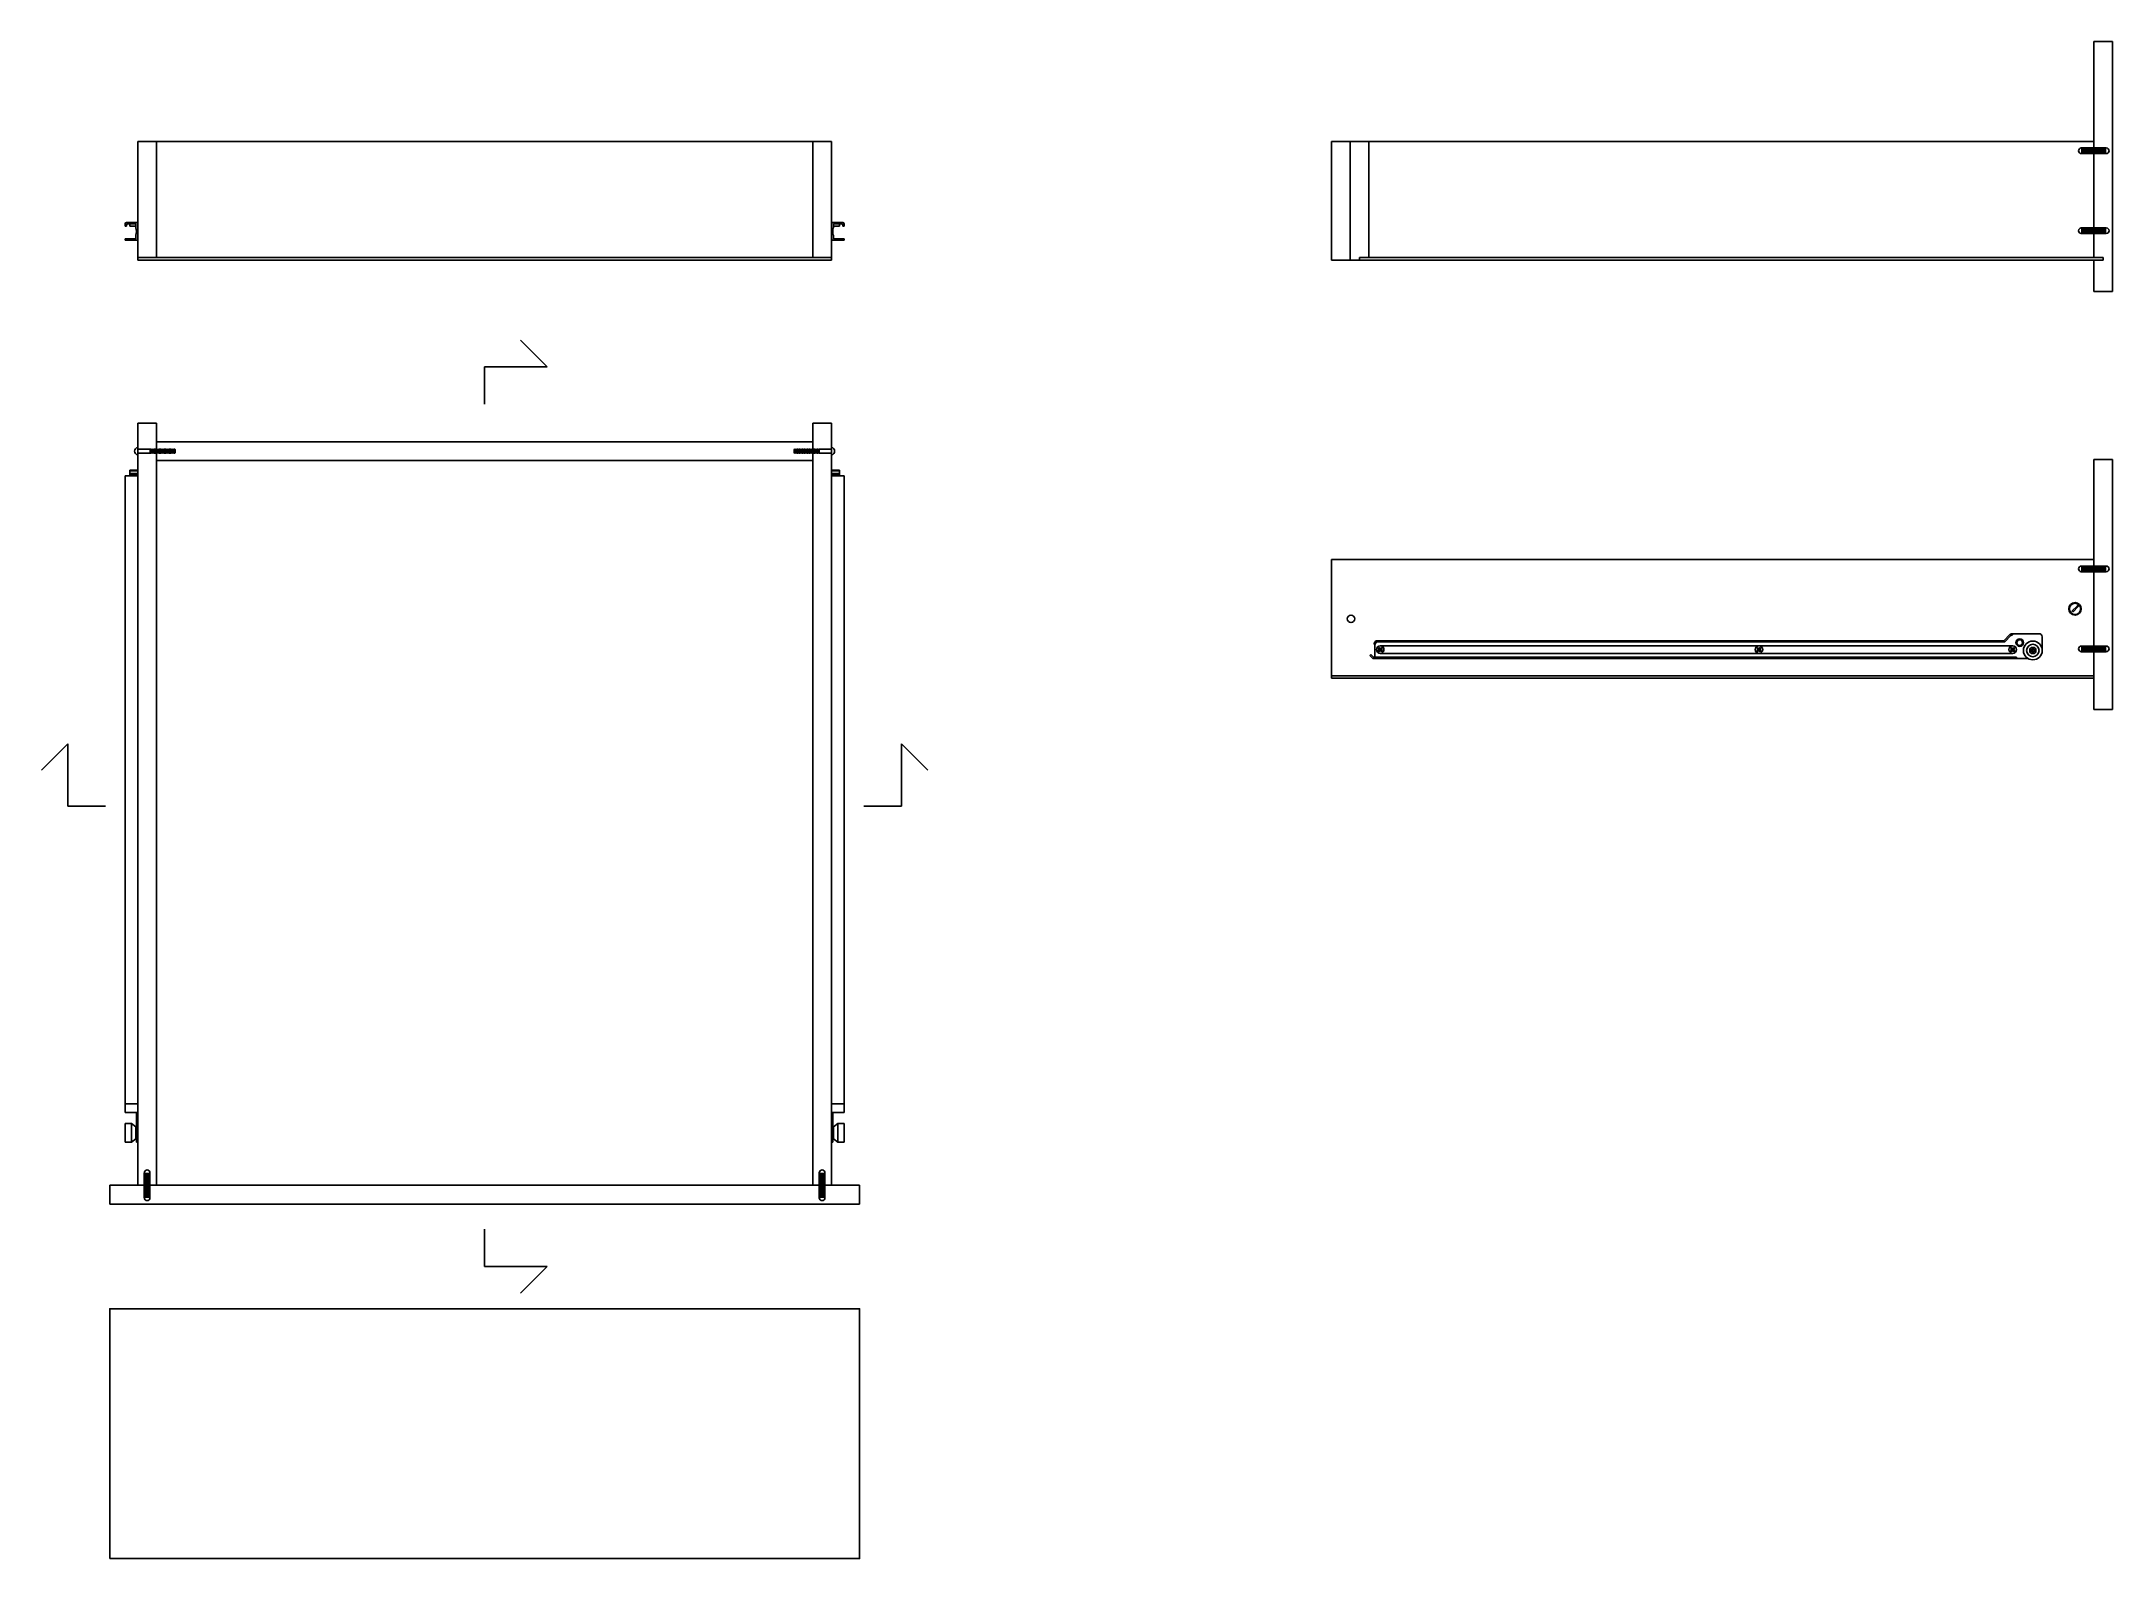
# Model space of a CAD drawing. Header units: millimetres. Extents: x 1119 to 3084, y 2048 to 2389.
# Drawn here: x 2918.3 to 3084, y 2096 to 2217.5 of the extents above; entities that cross this region are included whole.
import ezdxf

# ---------------------------------------------------------------- set-up
doc = ezdxf.new("R2010")
doc.units = ezdxf.units.MM
for name, color, linetype in [('CASSETTI E ANTE', 150, 'Continuous'), ('CERNIERE E GIUNZIONI', 3, 'Continuous'), ('LINEE DI SEZIONE', 6, 'Continuous')]:
    doc.layers.add(name, color=color, linetype=linetype)

msp = doc.modelspace()

# ---------------------------------------------------------------- linework, layer by layer
at = {"layer": 'CASSETTI E ANTE'}
for p, q in [((3082.46, 2217.46), (3083.96, 2217.46)), ((3082.46, 2200.16), (3082.46, 2217.46)), ((3083.96, 2217.46), (3083.96, 2197.46)), ((2925.97, 2199.96), (2925.97, 2209.46)), ((2925.97, 2209.46), (2981.47, 2209.46)), ((2927.47, 2209.46), (2927.47, 2200.16)), ((2979.97, 2209.46), (2979.97, 2200.16)), ((2981.47, 2209.46), (2981.47, 2199.96)), ((3082.46, 2209.46), (3021.46, 2209.46)), ((3021.46, 2209.46), (3021.46, 2199.96)), ((3022.96, 2209.46), (3022.96, 2199.96)), ((3024.46, 2209.46), (3024.46, 2200.16)), ((2925.97, 2200.16), (2981.47, 2200.16)), ((2925.97, 2199.96), (2981.47, 2199.96)), ((3083.21, 2199.96), (3021.46, 2199.96)), ((3023.71, 2200.16), (3083.21, 2200.16)), ((3023.71, 2200.16), (3023.71, 2199.96)), ((3082.46, 2197.46), (3082.46, 2199.96)), ((3083.21, 2200.16), (3083.21, 2199.96)), ((3083.96, 2197.46), (3082.46, 2197.46)), ((2925.97, 2125.92), (2925.97, 2186.92)), ((2925.97, 2186.92), (2927.47, 2186.92)), ((2927.47, 2186.92), (2927.47, 2125.92)), ((2981.47, 2186.92), (2979.97, 2186.92)), ((2979.97, 2186.92), (2979.97, 2125.92)), ((2981.47, 2125.92), (2981.47, 2186.92)), ((2979.97, 2185.42), (2927.47, 2185.42)), ((3082.46, 2164), (3082.46, 2184)), ((3082.46, 2184), (3083.96, 2184)), ((3083.96, 2184), (3083.96, 2164)), ((2927.47, 2183.92), (2979.97, 2183.92)), ((3082.46, 2176), (3021.46, 2176)), ((3021.46, 2176), (3021.46, 2166.5)), ((3021.46, 2166.7), (3082.46, 2166.7)), ((3082.46, 2166.5), (3021.46, 2166.5)), ((3083.96, 2164), (3082.46, 2164)), ((2983.72, 2125.92), (2923.72, 2125.92)), ((2923.72, 2125.92), (2923.72, 2124.42)), ((2923.72, 2124.42), (2983.72, 2124.42)), ((2983.72, 2124.42), (2983.72, 2125.92))]:
    msp.add_line(p, q, dxfattribs=at)
msp.add_lwpolyline([(2923.72, 2096.04), (2923.72, 2116.04), (2983.72, 2116.04), (2983.72, 2096.04)], close=True, dxfattribs=at)
at = {"layer": 'CERNIERE E GIUNZIONI'}
for p, q in [((3081.46, 2208.94), (3083.46, 2208.94)), ((3083.46, 2208.91), (3081.46, 2208.91)), ((3083.46, 2208.89), (3081.46, 2208.89)), ((3083.46, 2208.84), (3081.46, 2208.84)), ((3083.46, 2208.76), (3081.46, 2208.76)), ((3083.46, 2208.66), (3081.46, 2208.66)), ((3083.46, 2208.59), (3081.46, 2208.59)), ((3083.46, 2208.54), (3081.46, 2208.54)), ((3083.46, 2208.51), (3081.46, 2208.51)), ((3083.46, 2208.49), (3081.46, 2208.49)), ((2924.97, 2202.86), (2924.97, 2202.67)), ((2925.07, 2202.67), (2924.97, 2202.67)), ((2925.87, 2202.96), (2925.07, 2202.96)), ((2925.07, 2202.76), (2925.07, 2202.67)), ((2925.17, 2202.86), (2925.82, 2202.86)), ((2925.32, 2202.86), (2925.32, 2202.67)), ((2925.32, 2202.67), (2925.82, 2202.67)), ((2925.82, 2202.86), (2925.82, 2202.55)), ((2981.57, 2202.96), (2982.37, 2202.96)), ((2982.27, 2202.86), (2981.62, 2202.86)), ((2981.62, 2202.86), (2981.62, 2202.55)), ((2982.12, 2202.67), (2981.62, 2202.67)), ((2982.12, 2202.86), (2982.12, 2202.67)), ((2982.37, 2202.76), (2982.37, 2202.67)), ((2982.37, 2202.67), (2982.47, 2202.67)), ((2982.47, 2202.86), (2982.47, 2202.67)), ((3083.46, 2202.54), (3081.46, 2202.54)), ((3083.46, 2202.51), (3081.46, 2202.51)), ((3083.46, 2202.49), (3081.46, 2202.49)), ((3083.46, 2202.44), (3081.46, 2202.44)), ((3083.46, 2202.36), (3081.46, 2202.36)), ((3083.46, 2202.26), (3081.46, 2202.26)), ((3083.46, 2202.19), (3081.46, 2202.19)), ((2924.97, 2201.65), (2925.82, 2201.65)), ((2924.97, 2201.65), (2924.97, 2201.55)), ((2925.87, 2201.55), (2924.97, 2201.55)), ((2925.82, 2201.65), (2925.82, 2201.95)), ((2981.57, 2201.55), (2982.47, 2201.55)), ((2981.62, 2201.65), (2981.62, 2201.95)), ((2982.47, 2201.65), (2981.62, 2201.65)), ((2982.47, 2201.65), (2982.47, 2201.55)), ((3083.46, 2202.14), (3081.46, 2202.14)), ((3083.46, 2202.11), (3081.46, 2202.11)), ((3081.46, 2202.09), (3083.46, 2202.09)), ((2925.97, 2184.37), (2925.97, 2184.97)), ((2925.97, 2184.82), (2926.97, 2184.82)), ((2925.97, 2184.52), (2926.97, 2184.52)), ((2926.97, 2184.52), (2926.97, 2184.82)), ((2926.97, 2184.82), (2927.02, 2184.82)), ((2928.92, 2184.72), (2926.97, 2184.72)), ((2928.92, 2184.67), (2926.97, 2184.67)), ((2928.92, 2184.62), (2926.97, 2184.62)), ((2927.02, 2184.52), (2926.97, 2184.52)), ((2927.02, 2184.82), (2927.02, 2184.72)), ((2927.02, 2184.52), (2927.02, 2184.62)), ((2927.07, 2184.82), (2927.07, 2184.72)), ((2927.07, 2184.82), (2927.12, 2184.82)), ((2927.07, 2184.52), (2927.07, 2184.62)), ((2927.12, 2184.52), (2927.07, 2184.52)), ((2927.12, 2184.82), (2927.12, 2184.72)), ((2927.12, 2184.52), (2927.12, 2184.62)), ((2927.17, 2184.82), (2927.17, 2184.72)), ((2927.17, 2184.82), (2927.22, 2184.82)), ((2927.17, 2184.52), (2927.17, 2184.62)), ((2927.22, 2184.52), (2927.17, 2184.52)), ((2927.22, 2184.82), (2927.22, 2184.72)), ((2927.22, 2184.52), (2927.22, 2184.62)), ((2927.27, 2184.82), (2927.27, 2184.72)), ((2927.27, 2184.82), (2927.32, 2184.82)), ((2927.27, 2184.52), (2927.27, 2184.62)), ((2927.32, 2184.52), (2927.27, 2184.52)), ((2927.32, 2184.82), (2927.32, 2184.72)), ((2927.32, 2184.52), (2927.32, 2184.62)), ((2927.37, 2184.82), (2927.37, 2184.72)), ((2927.37, 2184.82), (2927.42, 2184.82)), ((2927.37, 2184.52), (2927.37, 2184.62)), ((2927.42, 2184.52), (2927.37, 2184.52)), ((2927.42, 2184.82), (2927.42, 2184.72)), ((2927.42, 2184.52), (2927.42, 2184.62)), ((2927.47, 2184.82), (2927.47, 2184.72)), ((2927.47, 2184.82), (2927.52, 2184.82)), ((2927.47, 2184.52), (2927.47, 2184.62)), ((2927.52, 2184.52), (2927.47, 2184.52)), ((2927.52, 2184.82), (2927.52, 2184.72)), ((2927.52, 2184.52), (2927.52, 2184.62)), ((2927.57, 2184.82), (2927.57, 2184.72)), ((2927.57, 2184.82), (2927.62, 2184.82)), ((2927.57, 2184.52), (2927.57, 2184.62)), ((2927.62, 2184.52), (2927.57, 2184.52)), ((2927.62, 2184.82), (2927.62, 2184.72)), ((2927.62, 2184.52), (2927.62, 2184.62)), ((2927.67, 2184.82), (2927.67, 2184.72)), ((2927.67, 2184.82), (2927.72, 2184.82)), ((2927.67, 2184.52), (2927.67, 2184.62)), ((2927.72, 2184.52), (2927.67, 2184.52)), ((2927.72, 2184.82), (2927.72, 2184.72)), ((2927.72, 2184.52), (2927.72, 2184.62)), ((2927.77, 2184.82), (2927.77, 2184.72)), ((2927.77, 2184.82), (2927.82, 2184.82)), ((2927.77, 2184.52), (2927.77, 2184.62)), ((2927.82, 2184.52), (2927.77, 2184.52)), ((2927.82, 2184.82), (2927.82, 2184.72)), ((2927.82, 2184.52), (2927.82, 2184.62)), ((2927.87, 2184.82), (2927.87, 2184.72)), ((2927.87, 2184.82), (2927.92, 2184.82)), ((2927.87, 2184.52), (2927.87, 2184.62)), ((2927.92, 2184.52), (2927.87, 2184.52)), ((2927.92, 2184.82), (2927.92, 2184.72)), ((2927.92, 2184.52), (2927.92, 2184.62)), ((2927.97, 2184.82), (2927.97, 2184.72)), ((2927.97, 2184.82), (2928.02, 2184.82)), ((2927.97, 2184.52), (2927.97, 2184.62)), ((2928.02, 2184.52), (2927.97, 2184.52)), ((2928.02, 2184.82), (2928.02, 2184.72)), ((2928.02, 2184.52), (2928.02, 2184.62)), ((2928.07, 2184.82), (2928.07, 2184.72)), ((2928.07, 2184.82), (2928.12, 2184.82)), ((2928.07, 2184.52), (2928.07, 2184.62)), ((2928.12, 2184.52), (2928.07, 2184.52)), ((2928.12, 2184.82), (2928.12, 2184.72)), ((2928.12, 2184.52), (2928.12, 2184.62)), ((2928.17, 2184.82), (2928.17, 2184.72)), ((2928.17, 2184.82), (2928.22, 2184.82)), ((2928.17, 2184.52), (2928.17, 2184.62)), ((2928.22, 2184.52), (2928.17, 2184.52)), ((2928.22, 2184.82), (2928.22, 2184.72)), ((2928.22, 2184.52), (2928.22, 2184.62)), ((2928.27, 2184.82), (2928.27, 2184.72)), ((2928.27, 2184.82), (2928.32, 2184.82)), ((2928.27, 2184.52), (2928.27, 2184.62)), ((2928.32, 2184.52), (2928.27, 2184.52)), ((2928.32, 2184.82), (2928.32, 2184.72)), ((2928.32, 2184.52), (2928.32, 2184.62)), ((2928.37, 2184.82), (2928.37, 2184.72)), ((2928.37, 2184.82), (2928.42, 2184.82)), ((2928.37, 2184.52), (2928.37, 2184.62)), ((2928.42, 2184.52), (2928.37, 2184.52)), ((2928.42, 2184.82), (2928.42, 2184.72)), ((2928.42, 2184.52), (2928.42, 2184.62)), ((2928.47, 2184.82), (2928.47, 2184.72)), ((2928.47, 2184.82), (2928.52, 2184.82)), ((2928.47, 2184.52), (2928.47, 2184.62)), ((2928.52, 2184.52), (2928.47, 2184.52)), ((2928.52, 2184.82), (2928.52, 2184.72)), ((2928.52, 2184.52), (2928.52, 2184.62)), ((2928.57, 2184.82), (2928.57, 2184.72)), ((2928.57, 2184.82), (2928.62, 2184.82)), ((2928.57, 2184.52), (2928.57, 2184.62)), ((2928.62, 2184.52), (2928.57, 2184.52)), ((2928.62, 2184.82), (2928.62, 2184.72)), ((2928.62, 2184.52), (2928.62, 2184.62)), ((2928.67, 2184.82), (2928.67, 2184.72)), ((2928.67, 2184.82), (2928.72, 2184.82)), ((2928.67, 2184.52), (2928.67, 2184.62)), ((2928.72, 2184.52), (2928.67, 2184.52)), ((2928.72, 2184.82), (2928.72, 2184.72)), ((2928.72, 2184.52), (2928.72, 2184.62)), ((2928.77, 2184.82), (2928.77, 2184.72)), ((2928.77, 2184.82), (2928.82, 2184.82)), ((2928.77, 2184.52), (2928.77, 2184.62)), ((2928.82, 2184.52), (2928.77, 2184.52)), ((2928.82, 2184.82), (2928.82, 2184.72)), ((2928.82, 2184.52), (2928.82, 2184.62)), ((2928.87, 2184.82), (2928.87, 2184.72)), ((2928.87, 2184.82), (2928.92, 2184.82)), ((2928.87, 2184.52), (2928.87, 2184.62)), ((2928.92, 2184.52), (2928.87, 2184.52)), ((2928.92, 2184.82), (2928.97, 2184.77)), ((2928.92, 2184.82), (2928.92, 2184.52)), ((2928.92, 2184.52), (2928.97, 2184.57)), ((2928.97, 2184.77), (2928.97, 2184.57)), ((2978.52, 2184.82), (2978.47, 2184.77)), ((2978.47, 2184.77), (2978.47, 2184.57)), ((2978.52, 2184.52), (2978.47, 2184.57)), ((2978.57, 2184.82), (2978.52, 2184.82)), ((2978.52, 2184.82), (2978.52, 2184.52)), ((2978.52, 2184.72), (2980.47, 2184.72)), ((2978.52, 2184.67), (2980.47, 2184.67)), ((2978.52, 2184.62), (2980.47, 2184.62)), ((2978.52, 2184.52), (2978.57, 2184.52)), ((2978.57, 2184.82), (2978.57, 2184.72)), ((2978.57, 2184.52), (2978.57, 2184.62)), ((2978.67, 2184.82), (2978.62, 2184.82)), ((2978.62, 2184.82), (2978.62, 2184.72)), ((2978.62, 2184.52), (2978.62, 2184.62)), ((2978.62, 2184.52), (2978.67, 2184.52)), ((2978.67, 2184.82), (2978.67, 2184.72)), ((2978.67, 2184.52), (2978.67, 2184.62)), ((2978.77, 2184.82), (2978.72, 2184.82)), ((2978.72, 2184.82), (2978.72, 2184.72)), ((2978.72, 2184.52), (2978.72, 2184.62)), ((2978.72, 2184.52), (2978.77, 2184.52)), ((2978.77, 2184.82), (2978.77, 2184.72)), ((2978.77, 2184.52), (2978.77, 2184.62)), ((2978.87, 2184.82), (2978.82, 2184.82)), ((2978.82, 2184.82), (2978.82, 2184.72)), ((2978.82, 2184.52), (2978.82, 2184.62)), ((2978.82, 2184.52), (2978.87, 2184.52)), ((2978.87, 2184.82), (2978.87, 2184.72)), ((2978.87, 2184.52), (2978.87, 2184.62)), ((2978.97, 2184.82), (2978.92, 2184.82)), ((2978.92, 2184.82), (2978.92, 2184.72)), ((2978.92, 2184.52), (2978.92, 2184.62)), ((2978.92, 2184.52), (2978.97, 2184.52)), ((2978.97, 2184.82), (2978.97, 2184.72)), ((2978.97, 2184.52), (2978.97, 2184.62)), ((2979.07, 2184.82), (2979.02, 2184.82)), ((2979.02, 2184.82), (2979.02, 2184.72)), ((2979.02, 2184.52), (2979.02, 2184.62)), ((2979.02, 2184.52), (2979.07, 2184.52)), ((2979.07, 2184.82), (2979.07, 2184.72)), ((2979.07, 2184.52), (2979.07, 2184.62)), ((2979.17, 2184.82), (2979.12, 2184.82)), ((2979.12, 2184.82), (2979.12, 2184.72)), ((2979.12, 2184.52), (2979.12, 2184.62)), ((2979.12, 2184.52), (2979.17, 2184.52)), ((2979.17, 2184.82), (2979.17, 2184.72)), ((2979.17, 2184.52), (2979.17, 2184.62)), ((2979.27, 2184.82), (2979.22, 2184.82)), ((2979.22, 2184.82), (2979.22, 2184.72)), ((2979.22, 2184.52), (2979.22, 2184.62)), ((2979.22, 2184.52), (2979.27, 2184.52)), ((2979.27, 2184.82), (2979.27, 2184.72)), ((2979.27, 2184.52), (2979.27, 2184.62)), ((2979.37, 2184.82), (2979.32, 2184.82)), ((2979.32, 2184.82), (2979.32, 2184.72)), ((2979.32, 2184.52), (2979.32, 2184.62)), ((2979.32, 2184.52), (2979.37, 2184.52)), ((2979.37, 2184.82), (2979.37, 2184.72)), ((2979.37, 2184.52), (2979.37, 2184.62)), ((2979.47, 2184.82), (2979.42, 2184.82)), ((2979.42, 2184.82), (2979.42, 2184.72)), ((2979.42, 2184.52), (2979.42, 2184.62)), ((2979.42, 2184.52), (2979.47, 2184.52)), ((2979.47, 2184.82), (2979.47, 2184.72)), ((2979.47, 2184.52), (2979.47, 2184.62)), ((2979.57, 2184.82), (2979.52, 2184.82)), ((2979.52, 2184.82), (2979.52, 2184.72)), ((2979.52, 2184.52), (2979.52, 2184.62)), ((2979.52, 2184.52), (2979.57, 2184.52)), ((2979.57, 2184.82), (2979.57, 2184.72)), ((2979.57, 2184.52), (2979.57, 2184.62)), ((2979.67, 2184.82), (2979.62, 2184.82)), ((2979.62, 2184.82), (2979.62, 2184.72)), ((2979.62, 2184.52), (2979.62, 2184.62)), ((2979.62, 2184.52), (2979.67, 2184.52)), ((2979.67, 2184.82), (2979.67, 2184.72)), ((2979.67, 2184.52), (2979.67, 2184.62)), ((2979.77, 2184.82), (2979.72, 2184.82)), ((2979.72, 2184.82), (2979.72, 2184.72)), ((2979.72, 2184.52), (2979.72, 2184.62)), ((2979.72, 2184.52), (2979.77, 2184.52)), ((2979.77, 2184.82), (2979.77, 2184.72)), ((2979.77, 2184.52), (2979.77, 2184.62)), ((2979.87, 2184.82), (2979.82, 2184.82)), ((2979.82, 2184.82), (2979.82, 2184.72)), ((2979.82, 2184.52), (2979.82, 2184.62)), ((2979.82, 2184.52), (2979.87, 2184.52)), ((2979.87, 2184.82), (2979.87, 2184.72)), ((2979.87, 2184.52), (2979.87, 2184.62)), ((2979.97, 2184.82), (2979.92, 2184.82)), ((2979.92, 2184.82), (2979.92, 2184.72)), ((2979.92, 2184.52), (2979.92, 2184.62)), ((2979.92, 2184.52), (2979.97, 2184.52)), ((2979.97, 2184.82), (2979.97, 2184.72)), ((2979.97, 2184.52), (2979.97, 2184.62)), ((2980.07, 2184.82), (2980.02, 2184.82)), ((2980.02, 2184.82), (2980.02, 2184.72)), ((2980.02, 2184.52), (2980.02, 2184.62)), ((2980.02, 2184.52), (2980.07, 2184.52)), ((2980.07, 2184.82), (2980.07, 2184.72)), ((2980.07, 2184.52), (2980.07, 2184.62)), ((2980.17, 2184.82), (2980.12, 2184.82)), ((2980.12, 2184.82), (2980.12, 2184.72)), ((2980.12, 2184.52), (2980.12, 2184.62)), ((2980.12, 2184.52), (2980.17, 2184.52)), ((2980.17, 2184.82), (2980.17, 2184.72)), ((2980.17, 2184.52), (2980.17, 2184.62)), ((2980.27, 2184.82), (2980.22, 2184.82)), ((2980.22, 2184.82), (2980.22, 2184.72)), ((2980.22, 2184.52), (2980.22, 2184.62)), ((2980.22, 2184.52), (2980.27, 2184.52)), ((2980.27, 2184.82), (2980.27, 2184.72)), ((2980.27, 2184.52), (2980.27, 2184.62)), ((2980.37, 2184.82), (2980.32, 2184.82)), ((2980.32, 2184.82), (2980.32, 2184.72)), ((2980.32, 2184.52), (2980.32, 2184.62)), ((2980.32, 2184.52), (2980.37, 2184.52)), ((2980.37, 2184.82), (2980.37, 2184.72)), ((2980.37, 2184.52), (2980.37, 2184.62)), ((2980.47, 2184.82), (2980.42, 2184.82)), ((2980.42, 2184.82), (2980.42, 2184.72)), ((2980.42, 2184.52), (2980.42, 2184.62)), ((2980.42, 2184.52), (2980.47, 2184.52)), ((2981.47, 2184.82), (2980.47, 2184.82)), ((2980.47, 2184.52), (2980.47, 2184.82)), ((2981.47, 2184.52), (2980.47, 2184.52)), ((2981.47, 2184.37), (2981.47, 2184.97)), ((2981.47, 2184.37), (2981.47, 2184.97)), ((2924.97, 2131.74), (2924.97, 2182.69)), ((2924.97, 2182.69), (2925.97, 2182.69)), ((2925.32, 2182.69), (2925.32, 2183.16)), ((2925.97, 2183.16), (2925.32, 2183.16)), ((2925.97, 2183.09), (2925.32, 2183.09)), ((2925.97, 2182.88), (2925.32, 2182.88)), ((2925.32, 2182.83), (2925.97, 2182.83)), ((2925.97, 2129.36), (2925.97, 2183.16)), ((2981.47, 2183.16), (2982.12, 2183.16)), ((2981.47, 2129.36), (2981.47, 2183.16)), ((2981.47, 2183.09), (2982.12, 2183.09)), ((2981.47, 2182.88), (2982.12, 2182.88)), ((2982.12, 2182.83), (2981.47, 2182.83)), ((2982.47, 2182.69), (2981.47, 2182.69)), ((2982.12, 2182.69), (2982.12, 2183.16)), ((2982.47, 2131.74), (2982.47, 2182.69)), ((3081.46, 2175.47), (3083.46, 2175.47)), ((3083.46, 2175.45), (3081.46, 2175.45)), ((3083.46, 2175.42), (3081.46, 2175.42)), ((3083.46, 2175.37), (3081.46, 2175.37)), ((3083.46, 2175.3), (3081.46, 2175.3)), ((3083.46, 2175.2), (3081.46, 2175.2)), ((3083.46, 2175.12), (3081.46, 2175.12)), ((3083.46, 2175.07), (3081.46, 2175.07)), ((3083.46, 2175.05), (3081.46, 2175.05)), ((3083.46, 2175.02), (3081.46, 2175.02)), ((3081.26, 2172.35), (3081.14, 2172.3)), ((3081.26, 2172.35), (3081.21, 2172.23)), ((3080.76, 2171.91), (3081.09, 2172.25)), ((3080.83, 2171.84), (3081.16, 2172.18)), ((3081.14, 2172.3), (3081.21, 2172.23)), ((3024.87, 2169.25), (3025.01, 2169.5)), ((3024.95, 2169.2), (3024.87, 2169.25)), ((3025.07, 2169.4), (3024.95, 2169.2)), ((3024.95, 2169.2), (3024.95, 2168.18)), ((3075.26, 2169.5), (3025.01, 2169.5)), ((3075.26, 2169.4), (3025.07, 2169.4)), ((3075.97, 2169.09), (3025.37, 2169.09)), ((3075.75, 2169.99), (3075.26, 2169.5)), ((3075.26, 2169.4), (3075.33, 2169.42)), ((3075.33, 2169.42), (3075.82, 2169.91)), ((3075.96, 2170.06), (3078.08, 2170.06)), ((3075.96, 2170.06), (3075.96, 2169.96)), ((3078.33, 2169.81), (3078.33, 2168.72)), ((3083.46, 2169.07), (3081.46, 2169.07)), ((3083.46, 2169.05), (3081.46, 2169.05)), ((3024.61, 2168.39), (3024.54, 2168.32)), ((3024.54, 2168.32), (3024.78, 2168.08)), ((3024.82, 2168.18), (3024.61, 2168.39)), ((3077.19, 2168.08), (3024.78, 2168.08)), ((3076.27, 2168.18), (3024.82, 2168.18)), ((3025.26, 2168.97), (3025.19, 2168.89)), ((3025.19, 2168.89), (3025.3, 2168.79)), ((3025.19, 2168.89), (3025.37, 2168.79)), ((3025.19, 2168.68), (3025.3, 2168.79)), ((3025.19, 2168.68), (3025.37, 2168.79)), ((3025.26, 2168.61), (3025.19, 2168.68)), ((3025.26, 2168.97), (3025.37, 2168.86)), ((3025.37, 2168.79), (3025.26, 2168.97)), ((3025.26, 2168.61), (3025.37, 2168.79)), ((3025.26, 2168.61), (3025.37, 2168.72)), ((3025.3, 2168.79), (3025.37, 2168.79)), ((3025.37, 2168.86), (3025.47, 2168.97)), ((3025.37, 2168.79), (3025.47, 2168.97)), ((3025.37, 2168.79), (3025.54, 2168.89)), ((3025.37, 2168.72), (3025.37, 2168.86)), ((3025.47, 2168.61), (3025.37, 2168.79)), ((3025.37, 2168.79), (3025.54, 2168.68)), ((3025.37, 2168.79), (3025.44, 2168.79)), ((3025.37, 2168.72), (3025.47, 2168.61)), ((3025.37, 2168.49), (3075.97, 2168.49)), ((3025.44, 2168.79), (3025.54, 2168.89)), ((3025.44, 2168.79), (3025.54, 2168.68)), ((3025.47, 2168.97), (3025.54, 2168.89)), ((3025.47, 2168.61), (3025.54, 2168.68)), ((3055.56, 2168.97), (3055.49, 2168.89)), ((3055.49, 2168.89), (3055.6, 2168.79)), ((3055.49, 2168.89), (3055.67, 2168.79)), ((3055.49, 2168.68), (3055.6, 2168.79)), ((3055.49, 2168.68), (3055.67, 2168.79)), ((3055.56, 2168.61), (3055.49, 2168.68)), ((3055.56, 2168.97), (3055.67, 2168.86)), ((3055.67, 2168.79), (3055.56, 2168.97)), ((3055.56, 2168.61), (3055.67, 2168.79)), ((3055.56, 2168.61), (3055.67, 2168.72)), ((3055.6, 2168.79), (3055.67, 2168.79)), ((3055.67, 2168.86), (3055.77, 2168.97)), ((3055.67, 2168.79), (3055.77, 2168.97)), ((3055.67, 2168.79), (3055.84, 2168.89)), ((3055.67, 2168.72), (3055.67, 2168.86)), ((3055.77, 2168.61), (3055.67, 2168.79)), ((3055.67, 2168.79), (3055.84, 2168.68)), ((3055.67, 2168.79), (3055.74, 2168.79)), ((3055.67, 2168.72), (3055.77, 2168.61)), ((3055.74, 2168.79), (3055.84, 2168.89)), ((3055.74, 2168.79), (3055.84, 2168.68)), ((3055.77, 2168.97), (3055.84, 2168.89)), ((3055.77, 2168.61), (3055.84, 2168.68)), ((3075.86, 2168.97), (3075.79, 2168.89)), ((3075.79, 2168.89), (3075.9, 2168.79)), ((3075.79, 2168.89), (3075.97, 2168.79)), ((3075.79, 2168.68), (3075.9, 2168.79)), ((3075.79, 2168.68), (3075.97, 2168.79)), ((3075.86, 2168.61), (3075.79, 2168.68)), ((3075.86, 2168.97), (3075.97, 2168.86)), ((3075.97, 2168.79), (3075.86, 2168.97)), ((3075.86, 2168.61), (3075.97, 2168.79)), ((3075.86, 2168.61), (3075.97, 2168.72)), ((3075.9, 2168.79), (3075.97, 2168.79)), ((3075.97, 2168.86), (3076.07, 2168.97)), ((3075.97, 2168.79), (3076.07, 2168.97)), ((3075.97, 2168.79), (3076.14, 2168.89)), ((3075.97, 2168.72), (3075.97, 2168.86)), ((3076.07, 2168.61), (3075.97, 2168.79)), ((3075.97, 2168.79), (3076.14, 2168.68)), ((3075.97, 2168.79), (3076.04, 2168.79)), ((3075.97, 2168.72), (3076.07, 2168.61)), ((3076.04, 2168.79), (3076.14, 2168.89)), ((3076.04, 2168.79), (3076.14, 2168.68)), ((3076.07, 2168.97), (3076.14, 2168.89)), ((3076.07, 2168.61), (3076.14, 2168.68)), ((3076.27, 2168.08), (3076.27, 2168.18)), ((3083.46, 2169.02), (3081.46, 2169.02)), ((3083.46, 2168.97), (3081.46, 2168.97)), ((3083.46, 2168.9), (3081.46, 2168.9)), ((3083.46, 2168.8), (3081.46, 2168.8)), ((3083.46, 2168.72), (3081.46, 2168.72)), ((3083.46, 2168.67), (3081.46, 2168.67)), ((3083.46, 2168.65), (3081.46, 2168.65)), ((3081.46, 2168.62), (3083.46, 2168.62)), ((2925.97, 2132.44), (2924.97, 2132.44)), ((2924.97, 2131.74), (2925.97, 2131.74)), ((2925.87, 2129.36), (2925.87, 2131.74)), ((2981.47, 2132.44), (2982.47, 2132.44)), ((2982.47, 2131.74), (2981.47, 2131.74)), ((2981.57, 2129.36), (2981.57, 2131.74)), ((2924.97, 2130.86), (2924.97, 2129.36)), ((2925.47, 2130.86), (2924.97, 2130.86)), ((2924.97, 2129.36), (2925.47, 2129.36)), ((2925.47, 2129.36), (2925.47, 2130.86)), ((2925.47, 2130.86), (2925.82, 2130.59)), ((2925.47, 2129.36), (2925.82, 2129.64)), ((2925.82, 2130.59), (2925.82, 2129.64)), ((2925.87, 2130.21), (2925.82, 2130.21)), ((2925.82, 2130.01), (2925.87, 2130.01)), ((2925.97, 2129.36), (2925.87, 2129.36)), ((2981.47, 2129.36), (2981.57, 2129.36)), ((2981.57, 2130.21), (2981.62, 2130.21)), ((2981.62, 2130.01), (2981.57, 2130.01)), ((2981.97, 2130.86), (2981.62, 2130.59)), ((2981.62, 2130.59), (2981.62, 2129.64)), ((2981.97, 2129.36), (2981.62, 2129.64)), ((2981.97, 2129.36), (2981.97, 2130.86)), ((2981.97, 2130.86), (2982.47, 2130.86)), ((2982.47, 2129.36), (2981.97, 2129.36)), ((2982.47, 2130.86), (2982.47, 2129.36)), ((2926.49, 2124.92), (2926.49, 2126.92)), ((2926.52, 2124.92), (2926.52, 2126.92)), ((2926.54, 2124.92), (2926.54, 2126.92)), ((2926.59, 2124.92), (2926.59, 2126.92)), ((2926.67, 2124.92), (2926.67, 2126.92)), ((2926.77, 2124.92), (2926.77, 2126.92)), ((2926.84, 2124.92), (2926.84, 2126.92)), ((2926.89, 2124.92), (2926.89, 2126.92)), ((2926.92, 2124.92), (2926.92, 2126.92)), ((2926.94, 2126.92), (2926.94, 2124.92)), ((2980.49, 2126.92), (2980.49, 2124.92)), ((2980.52, 2124.92), (2980.52, 2126.92)), ((2980.54, 2124.92), (2980.54, 2126.92)), ((2980.59, 2124.92), (2980.59, 2126.92)), ((2980.67, 2124.92), (2980.67, 2126.92)), ((2980.77, 2124.92), (2980.77, 2126.92)), ((2980.84, 2124.92), (2980.84, 2126.92)), ((2980.89, 2124.92), (2980.89, 2126.92)), ((2980.92, 2124.92), (2980.92, 2126.92)), ((2980.94, 2124.92), (2980.94, 2126.92))]:
    msp.add_line(p, q, dxfattribs=at)
for centre, radius in [((3080.96, 2172.05), 0.5), ((3080.96, 2172.05), 0.45), ((3023.03, 2171.25), 0.3), ((3025.37, 2168.79), 0.3), ((3055.67, 2168.79), 0.3), ((3075.97, 2168.79), 0.3), ((3076.53, 2169.35), 0.3), ((3076.53, 2169.35), 0.225), ((3077.58, 2168.72), 0.75), ((3077.58, 2168.72), 0.5), ((3077.58, 2168.72), 0.25), ((3077.58, 2168.72), 0.15), ((3077.58, 2168.72), 0.05)]:
    msp.add_circle(centre, radius, dxfattribs=at)
for centre, radius, start, end in [((3081.46, 2208.71), 0.225, 90, 270), ((3083.46, 2208.71), 0.225, 270, 90), ((2925.07, 2202.86), 0.1, 90, 180), ((2925.17, 2202.76), 0.1, 90, 180), ((2924.94, 2202.25), 0.925, 341.0754, 18.9246), ((2925.87, 2202.86), 0.1, 0, 90), ((2981.57, 2202.86), 0.1, 90, 180), ((2982.49, 2202.25), 0.925, 161.0754, 198.9246), ((2982.27, 2202.76), 0.1, 0, 90), ((2982.37, 2202.86), 0.1, 0, 90), ((3081.46, 2202.31), 0.225, 90, 270), ((3083.46, 2202.31), 0.225, 270, 90), ((2925.87, 2201.65), 0.1, 270, 0), ((2981.57, 2201.65), 0.1, 180, 270), ((2926.02, 2184.67), 0.305, 100.3889, 259.6111), ((2981.41, 2184.67), 0.305, 280.3889, 79.6111), ((2981.41, 2184.67), 0.305, 280.3889, 79.6111), ((3081.46, 2175.25), 0.225, 90, 270), ((3083.46, 2175.25), 0.225, 270, 90), ((3080.79, 2171.88), 0.05, 135, 315), ((3081.13, 2172.21), 0.05, 315, 135), ((3075.96, 2169.73), 0.328, 90.7831, 129.728), ((3075.95, 2169.77), 0.191, 87.185, 130.9165), ((3078.08, 2169.81), 0.25, 0, 90), ((3081.46, 2168.85), 0.225, 90, 270), ((3083.46, 2168.85), 0.225, 270, 90), ((2926.72, 2126.92), 0.225, 0, 180), ((2980.72, 2126.92), 0.225, 0, 180), ((2926.72, 2124.92), 0.225, 180, 0), ((2980.72, 2124.92), 0.225, 180, 0)]:
    msp.add_arc(centre, radius, start, end, dxfattribs=at)
at = {"layer": 'LINEE DI SEZIONE'}
for p, q in [((2958.72, 2191.42), (2956.6, 2193.54)), ((2953.72, 2191.42), (2953.72, 2188.42)), ((2953.72, 2191.42), (2958.72, 2191.42)), ((2920.38, 2161.26), (2918.26, 2159.14)), ((2920.38, 2156.26), (2920.38, 2161.26)), ((2987.06, 2156.26), (2987.06, 2161.26)), ((2987.06, 2161.26), (2989.18, 2159.14)), ((2920.38, 2156.26), (2923.38, 2156.26)), ((2987.06, 2156.26), (2984.06, 2156.26)), ((2953.72, 2119.42), (2953.72, 2122.42)), ((2953.72, 2119.42), (2958.72, 2119.42)), ((2958.72, 2119.42), (2956.6, 2117.29))]:
    msp.add_line(p, q, dxfattribs=at)

doc.saveas('drawing.dxf')
